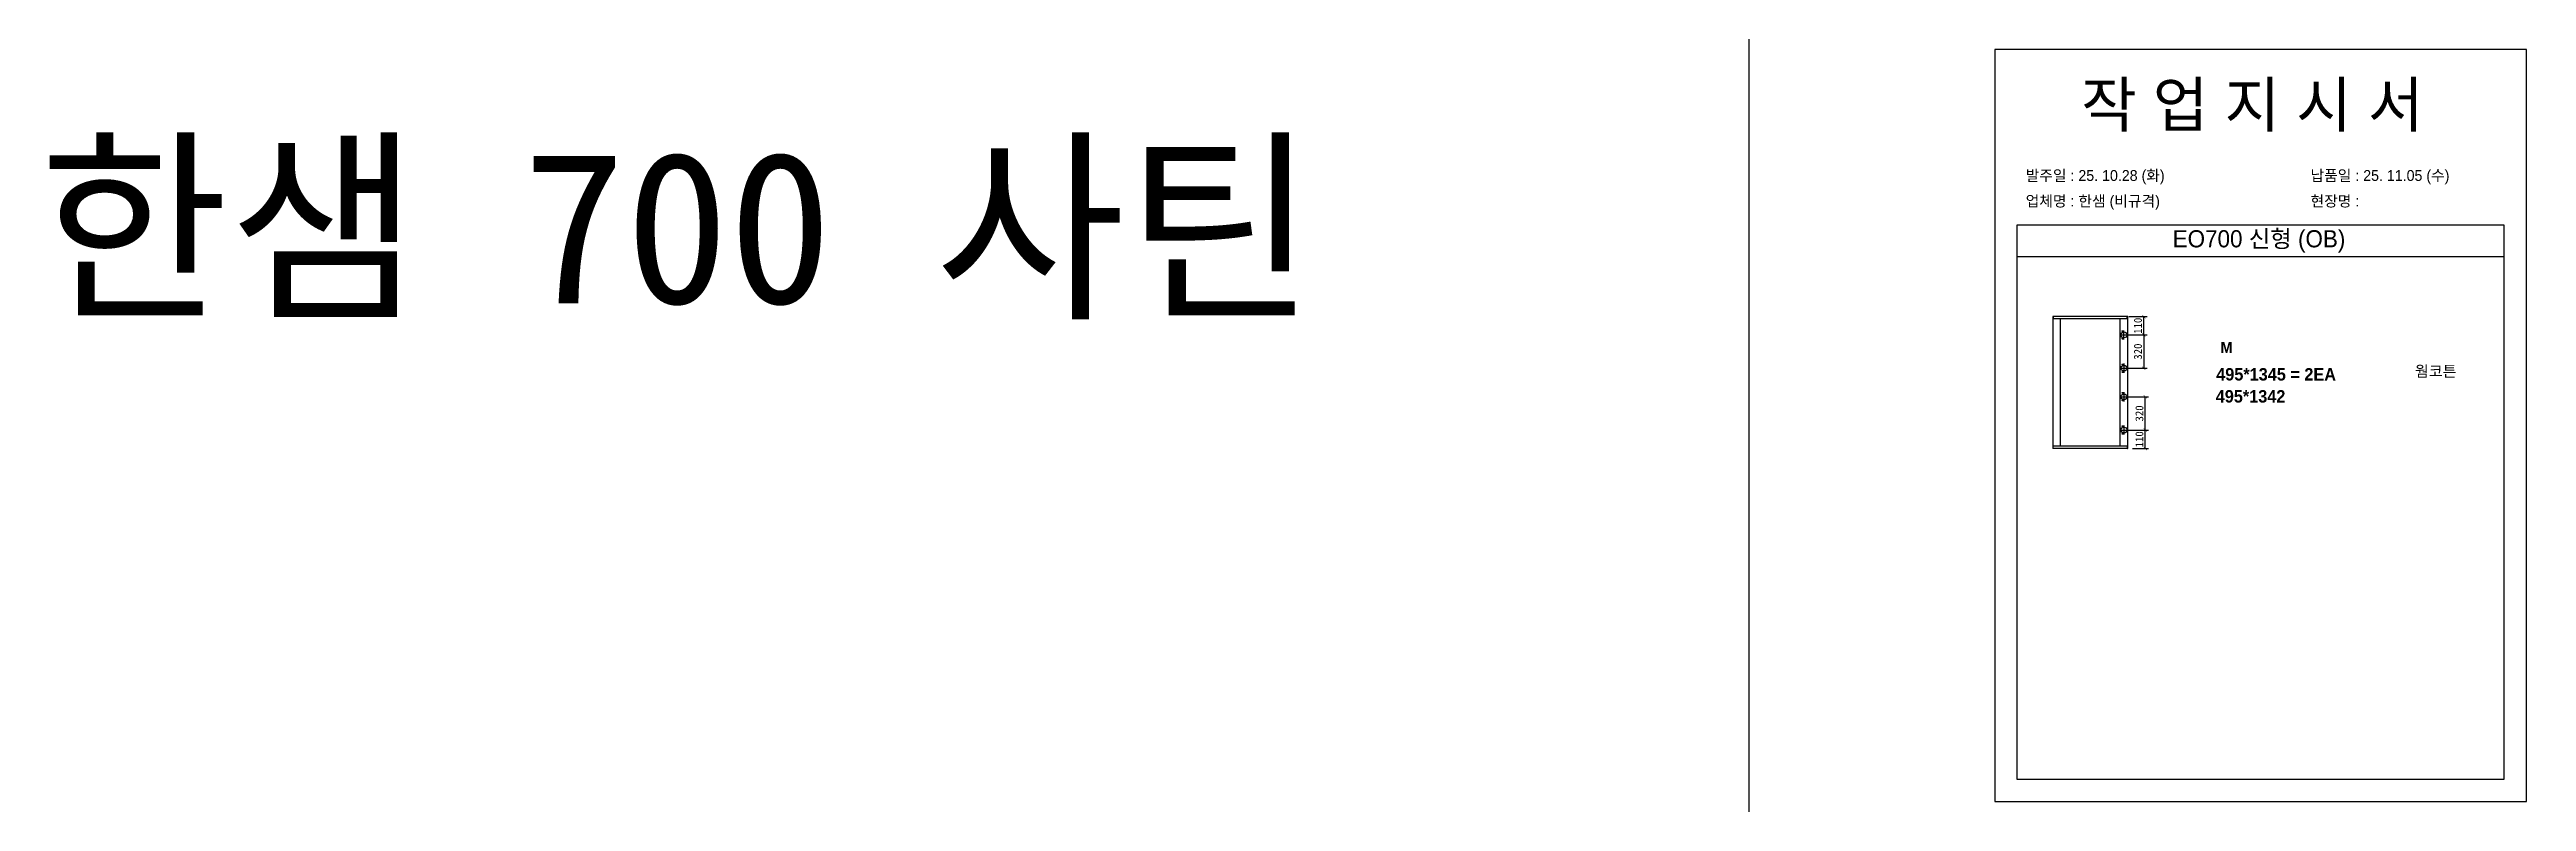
# Model space of a CAD drawing. Header units: millimetres. Extents: x -44117 to 256353, y -2095463 to 65325.
# Drawn here: x 104930 to 112757, y -419187 to -416811 of the extents above; entities that cross this region are included whole.
import ezdxf

# ---------------------------------------------------------------- set-up
doc = ezdxf.new("R2010")
doc.units = ezdxf.units.MM
doc.header["$LTSCALE"] = 10
doc.styles.add('MtX_Gulim', font='')
doc.styles.get('MtX_Gulim').set_extended_font_data('Gulim', bold=True)
doc.dimstyles.new('ISO-25', dxfattribs={"dimtxt": 2.5, "dimasz": 2.5, "dimexe": 1, "dimexo": 1, "dimtad": 1, "dimtxsty": 'Standard', "dimblk": 'ARCHTICK', "dimcen": 2.5, "dimadec": 0, "dimazin": 0, "dimtfac": 1, "dimtmove": 0, "dimatfit": 3, "dimfxl": 0, "dimarcsym": 0})

msp = doc.modelspace()

# ---------------------------------------------------------------- texts
at = {"linetype": 'Continuous', "style": 'MtX_Gulim'}
for s, height, p in [('M', 35.04934, (111789.65447, -417769.46854)), ('495*1345 = 2EA', 39.2712622, (111776.21526, -417856.4412)), ('웜코튼', 35.049344, (112403.96125, -417844.81694))]:
    msp.add_text(s, height=height, dxfattribs=at).set_placement(p)
at = {"color": 242, "linetype": 'Continuous', "true_color": 0xcd2027, "style": 'MtX_Gulim'}
msp.add_text('495*1342', height=39.271262, dxfattribs=at).set_placement((111774.75333, -417926.04097))
at = {"attachment_point": 1}
for s, width, gutter_width, heights, insert, char_height in [('{\\fGulim|b0|i0|c129|p50;작 업 지 시 서}', 3307.3198183, 12.5, [-155.84554], (111349.37312, -416914.73654), 140), ('{\\f굴림|b0|i0|c129|p50;한샘} 700 {\\f굴림|b0|i0|c129|p50;사틴}', 5072.1082947, 2395.6482, [-533.35869], (104895.62473, -417133.27715), 479.1296392), ('\\pt11;{\\fGulim|b0|i0|c129|p50;발주일 : 25. 10.28 (화)}', 3307.3198183, 12.5, [34.50412], (111174.16376, -417191.45696), 34.3), ('{\\fGulim|b0|i0|c129|p50;납품일 : 25. 11.05 (수)}', 3307.3198183, 12.5, [35.09023], (112074.14175, -417191.45696), 34.3), ('{\\fGulim|b0|i0|c129|p50;업체명 : 한샘 (비규격)}', 3307.3198183, 12.5, [36.11279], (111174.16376, -417272.11314), 34.3), ('{\\fGulim|b0|i0|c129|p50;현장명 : }', 3307.3198183, 12.5, [-38.2735], (112074.14175, -417272.11314), 34.3), ('{\\fGulim|b0|i0|c129|p50;EO700 신형 (OB) }', 5224.9748335, 19.74777, [57.05176], (111638.5591, -417381.45004), 54.1878762)]:
    msp.add_mtext_dynamic_manual_height_columns(s, width=width, gutter_width=gutter_width, heights=heights, dxfattribs=dict(at, insert=insert, char_height=char_height))

# ---------------------------------------------------------------- blocks, each defined once
blk = doc.blocks.new('_ArchTick')
at = {"color": 0, "linetype": 'ByBlock', "const_width": 0.15}
blk.add_lwpolyline([(-0.5, -0.5), (0.5, 0.5)], dxfattribs=at)
blk = doc.blocks.new('*D3677')
at = {"color": 0, "lineweight": -2}
for p, q in [((111499.7, -417654.6), (111557.6, -417654.6)), ((111499.7, -417712.4), (111557.6, -417712.4)), ((111547.6, -417712.4), (111547.6, -417654.6))]:
    blk.add_line(p, q, dxfattribs=at)
at = {"layer": 'Defpoints', "color": 0}
for p in [(111484.7, -417654.6), (111484.7, -417712.4), (111547.6, -417654.6)]:
    blk.add_point(p, dxfattribs=at)
at = {"color": 0, "lineweight": -2, "xscale": 10, "yscale": 10, "zscale": 10}
for p, rotation in [((111547.6, -417654.6), 90), ((111547.6, -417712.4), 270)]:
    blk.add_blockref('_ArchTick', p, dxfattribs=dict(at, rotation=rotation))
at = {"color": 0, "insert": (111528.9, -417683.5), "char_height": 25, "attachment_point": 5, "rotation": 90}
blk.add_mtext('110', dxfattribs=at)
blk = doc.blocks.new('*D3678')
at = {"color": 0, "lineweight": -2}
for p, q in [((111499.7, -418013), (111562.2, -418013)), ((111552.2, -418071.5), (111552.2, -418013)), ((111511.4, -418071.5), (111562.2, -418071.5))]:
    blk.add_line(p, q, dxfattribs=at)
at = {"layer": 'Defpoints', "color": 0}
for p in [(111484.7, -418013), (111552.2, -418013), (111496.4, -418071.5)]:
    blk.add_point(p, dxfattribs=at)
at = {"color": 0, "lineweight": -2, "xscale": 10, "yscale": 10, "zscale": 10}
for p, rotation in [((111552.2, -418013), 90), ((111552.2, -418071.5), 270)]:
    blk.add_blockref('_ArchTick', p, dxfattribs=dict(at, rotation=rotation))
at = {"color": 0, "insert": (111533.5, -418042.3), "char_height": 25, "attachment_point": 5, "rotation": 90}
blk.add_mtext('110', dxfattribs=at)
blk = doc.blocks.new('*D3679')
at = {"color": 0, "lineweight": -2}
for p, q in [((111499.7, -417907.8), (111562.2, -417907.8)), ((111552.2, -418013), (111552.2, -417907.8)), ((111499.7, -418013), (111562.2, -418013))]:
    blk.add_line(p, q, dxfattribs=at)
at = {"layer": 'Defpoints', "color": 0}
for p in [(111484.7, -417907.8), (111552.2, -417907.8), (111484.7, -418013)]:
    blk.add_point(p, dxfattribs=at)
at = {"color": 0, "lineweight": -2, "xscale": 10, "yscale": 10, "zscale": 10}
for p, rotation in [((111552.2, -417907.8), 90), ((111552.2, -418013), 270)]:
    blk.add_blockref('_ArchTick', p, dxfattribs=dict(at, rotation=rotation))
at = {"color": 0, "insert": (111533.5, -417960.4), "char_height": 25, "attachment_point": 5, "rotation": 90}
blk.add_mtext('320', dxfattribs=at)
blk = doc.blocks.new('*D3680')
at = {"color": 0, "lineweight": -2}
for p, q in [((111499.7, -417712.4), (111557.6, -417712.4)), ((111547.6, -417712.4), (111547.6, -417817.6)), ((111499.7, -417817.6), (111557.6, -417817.6))]:
    blk.add_line(p, q, dxfattribs=at)
at = {"layer": 'Defpoints', "color": 0}
for p in [(111484.7, -417712.4), (111484.7, -417817.6), (111547.6, -417817.6)]:
    blk.add_point(p, dxfattribs=at)
at = {"color": 0, "lineweight": -2, "xscale": 10, "yscale": 10, "zscale": 10}
for p, rotation in [((111547.6, -417712.4), 90), ((111547.6, -417817.6), 270)]:
    blk.add_blockref('_ArchTick', p, dxfattribs=dict(at, rotation=rotation))
at = {"color": 0, "insert": (111528.9, -417765), "char_height": 25, "attachment_point": 5, "rotation": 90}
blk.add_mtext('320', dxfattribs=at)

# ---------------------------------------------------------------- dimensions: what is measured, and where the dimension line sits
dim = msp.add_linear_dim(base=(111547.63714, -417654.60243), p1=(111484.71201, -417712.43952), p2=(111484.71201, -417654.60243), angle=90, text='110', dimstyle='ISO-25', override={"dimscale": 10, "dimasz": 1, "dimexo": 1.5, "dimtxsty": 'Standard'})
dim.commit()
dim.dimension.update_dxf_attribs({"geometry": '*D3677', "text_midpoint": (111547.63714, -417683.52097), "dimtype": 160})
for base, p1, p2, text, picture, middle in [((111547.63714, -417817.62206), (111484.71201, -417712.43952), (111484.71201, -417817.62206), '320', '*D3680', (111528.88714, -417765.03079)), ((111552.2086, -417907.83206), (111484.71201, -418013.01458), (111484.71201, -417907.83206), '320', '*D3679', (111533.4586, -417960.42332)), ((111552.2086, -418013.01458), (111496.35055, -418071.51928), (111484.71201, -418013.01458), '110', '*D3678', (111533.4586, -418042.26693))]:
    dim = msp.add_linear_dim(base=base, p1=p1, p2=p2, angle=90, text=text, dimstyle='ISO-25', override={"dimscale": 10, "dimasz": 1, "dimexo": 1.5, "dimtxsty": 'Standard'})
    dim.commit()
    dim.dimension.update_dxf_attribs({"geometry": picture, "text_midpoint": middle})

# ---------------------------------------------------------------- linework, layer by layer
for p, q in [((112686.56651, -417365.74375), (111146.56651, -417365.74375)), ((112686.56651, -417465.74375), (111146.56651, -417465.74375)), ((111259.43497, -417654.12312), (111259.43497, -418071.33098)), ((111496.42854, -417654.60243), (111259.43497, -417654.60243)), ((111496.42854, -417661.84538), (111259.43497, -417661.84538)), ((111496.16226, -417653.85684), (111259.70126, -417653.85684)), ((111260.7664, -417653.85684), (111260.7664, -417661.84538)), ((111283.13433, -417661.31281), (111283.13433, -418063.60873)), ((111470.18742, -417712.43952), (111499.2366, -417712.43952)), ((111472.4629, -418063.60873), (111472.4629, -417661.84538)), ((111482.04916, -417700.45669), (111477.7886, -417700.45669)), ((111482.04916, -417724.42233), (111477.7886, -417724.42233)), ((111479.91888, -417698.32641), (111479.91888, -417702.58697)), ((111479.91888, -417722.29206), (111479.91888, -417726.55261)), ((111484.71201, -417726.96411), (111484.71201, -417697.91493)), ((111495.09712, -417661.84538), (111495.09712, -417653.85684)), ((111496.42854, -418071.33098), (111496.42854, -417654.12312)), ((111470.18742, -417817.62206), (111499.2366, -417817.62206)), ((111482.04916, -417805.63923), (111477.7886, -417805.63923)), ((111482.04916, -417829.60487), (111477.7886, -417829.60487)), ((111479.91888, -417803.50895), (111479.91888, -417807.76951)), ((111479.91888, -417827.47459), (111479.91888, -417831.73515)), ((111484.71201, -417803.09747), (111484.71201, -417832.14665)), ((111470.18742, -417907.83206), (111499.2366, -417907.83206)), ((111482.04916, -417895.84923), (111477.7886, -417895.84923)), ((111482.04916, -417919.81487), (111477.7886, -417919.81487)), ((111479.91888, -417893.71895), (111479.91888, -417897.97951)), ((111479.91888, -417917.68459), (111479.91888, -417921.94515)), ((111484.71201, -417893.30747), (111484.71201, -417922.35664)), ((111470.18742, -418013.01459), (111499.2366, -418013.01459)), ((111482.04916, -418001.03175), (111477.7886, -418001.03175)), ((111482.04916, -418024.9974), (111477.7886, -418024.9974)), ((111479.91888, -417998.90147), (111479.91888, -418003.16203)), ((111479.91888, -418022.86712), (111479.91888, -418027.12767)), ((111484.71201, -417998.48999), (111484.71201, -418027.53917)), ((111496.42854, -418063.60873), (111259.43497, -418063.60873)), ((111496.42854, -418070.85168), (111259.43497, -418070.85168)), ((111496.16226, -418071.59728), (111259.70126, -418071.59728)), ((111260.7664, -418071.59728), (111260.7664, -418063.60873)), ((111495.09712, -418063.60873), (111495.09712, -418071.59728))]:
    msp.add_line(p, q)
at = {"color": 1}
for p in [(110300.49669, 21924.9366), (110300.49669, 14161.07811), (110300.49669, 18584.38997), (110300.49669, 10820.53148), (110300.49669, 18627.87121), (110300.49669, 10864.01272), (110300.49669, 15287.32457), (110300.49669, 7523.46608), (110300.49669, 3746.75115), (110300.49669, 21924.9366), (110300.49669, 14161.07811), (110300.49669, 18584.38997), (110300.49669, 10820.53148), (110300.49669, 18627.87121), (110300.49669, 10864.01272), (110300.49669, 15287.32457), (110300.49669, 7523.46608), (110300.49669, 3746.75115), (110300.49669, 21924.9366), (110300.49669, 14161.07811), (110300.49669, 18584.38997), (110300.49669, 10820.53148), (110300.49669, 18627.87121), (110300.49669, 10864.01272), (110300.49669, 15287.32457), (110300.49669, 7523.46608), (110300.49669, 3746.75115), (110300.49669, 21924.9366), (110300.49669, 14161.07811), (110300.49669, 18584.38997), (110300.49669, 10820.53148), (110300.49669, 18627.87121), (110300.49669, 10864.01272), (110300.49669, 15287.32457), (110300.49669, 7523.46608), (110300.49669, 3746.75115), (110300.49669, 21924.9366), (110300.49669, 14161.07811), (110300.49669, 18584.38997), (110300.49669, 10820.53148), (110300.49669, 18627.87121), (110300.49669, 10864.01272), (110300.49669, 15287.32457), (110300.49669, 7523.46608), (110300.49669, 3746.75115), (110300.49669, 21924.9366), (110300.49669, 14161.07811), (110300.49669, 18584.38997), (110300.49669, 10820.53148), (110300.49669, 18627.87121), (110300.49669, 10864.01272), (110300.49669, 15287.32457), (110300.49669, 7523.46608), (110300.49669, 3746.75115), (110300.49669, 21924.9366), (110300.49669, 14161.07811), (110300.49669, 18584.38997), (110300.49669, 10820.53148), (110300.49669, 18627.87121), (110300.49669, 10864.01272), (110300.49669, 15287.32457), (110300.49669, 7523.46608), (110300.49669, 3746.75115), (110300.49669, 21924.9366), (110300.49669, 14161.07811), (110300.49669, 18584.38997), (110300.49669, 10820.53148), (110300.49669, 18627.87121), (110300.49669, 10864.01272), (110300.49669, 15287.32457), (110300.49669, 7523.46608), (110300.49669, 3746.75115), (110300.49669, 21924.9366), (110300.49669, 14161.07811), (110300.49669, 18584.38997), (110300.49669, 10820.53148), (110300.49669, 18627.87121), (110300.49669, 10864.01272), (110300.49669, 15287.32457), (110300.49669, 7523.46608), (110300.49669, 3746.75115), (110300.49669, 21924.9366), (110300.49669, 14161.07811), (110300.49669, 18584.38997), (110300.49669, 10820.53148), (110300.49669, 18627.87121), (110300.49669, 10864.01272), (110300.49669, 15287.32457), (110300.49669, 7523.46608), (110300.49669, 3746.75115), (110300.49669, 12702.87182), (110300.49669, 4939.01333), (110300.49669, 9362.32519), (110300.49669, 1598.4667), (110300.49669, 9405.80642), (110300.49669, 1641.94794), (110300.49669, 6065.25979), (110300.49669, -1698.5987), (110300.49669, -5475.31363), (110300.49669, 12702.87182), (110300.49669, 4939.01333), (110300.49669, 9362.32519), (110300.49669, 1598.4667), (110300.49669, 9405.80642), (110300.49669, 1641.94794), (110300.49669, 6065.25979), (110300.49669, -1698.5987), (110300.49669, -5475.31363), (110300.49669, 12702.87182), (110300.49669, 4939.01333), (110300.49669, 9362.32519), (110300.49669, 1598.4667), (110300.49669, 9405.80642), (110300.49669, 1641.94794), (110300.49669, 6065.25979), (110300.49669, -1698.5987), (110300.49669, -5475.31363), (110300.49669, 12702.87182), (110300.49669, 4939.01333), (110300.49669, 9362.32519), (110300.49669, 1598.4667), (110300.49669, 9405.80642), (110300.49669, 1641.94794), (110300.49669, 6065.25979), (110300.49669, -1698.5987), (110300.49669, -5475.31363), (110300.49669, 12702.87182), (110300.49669, 4939.01333), (110300.49669, 9362.32519), (110300.49669, 1598.4667), (110300.49669, 9405.80642), (110300.49669, 1641.94794), (110300.49669, 6065.25979), (110300.49669, -1698.5987), (110300.49669, -5475.31363)]:
    msp.add_xline(p, (0, 1), dxfattribs=at)
msp.add_lwpolyline([(111076.56651, -419186.57403), (112756.56651, -419186.57403), (112756.56651, -416810.57403), (111076.56651, -416810.57403)], close=True)
msp.add_lwpolyline([(111146.56651, -417365.74375), (111146.56651, -419116.57403), (112686.56651, -419116.57403), (112686.56651, -417365.74375)])
for centre, radius in [((111484.71201, -417712.43952), 9.31997), ((111479.91888, -417700.45669), 0.85211), ((111479.91888, -417724.42233), 0.85211), ((111484.71201, -417817.62206), 9.31997), ((111479.91888, -417805.63923), 0.85211), ((111479.91888, -417829.60487), 0.85211), ((111484.71201, -417907.83206), 9.31997), ((111479.91888, -417895.84923), 0.85211), ((111479.91888, -417919.81487), 0.85211), ((111484.71201, -418013.01459), 9.31997), ((111479.91888, -418001.03175), 0.85211), ((111479.91888, -418024.9974), 0.85211)]:
    msp.add_circle(centre, radius)
for centre, start, end in [((111259.70126, -417654.12312), 90, 180), ((111496.16226, -417654.12312), 0, 90), ((111259.70126, -418071.33099), 180, 270), ((111496.16226, -418071.33099), 270, 0)]:
    msp.add_arc(centre, 0.26628, start, end)

msp.set_redraw_order([(e.dxf.handle, doc.entitydb.next_handle()) for e in msp.query("TEXT MTEXT ATTDEF DIMENSION ARC_DIMENSION")])  # texts and dimensions are drawn at this point

doc.saveas('drawing.dxf')
